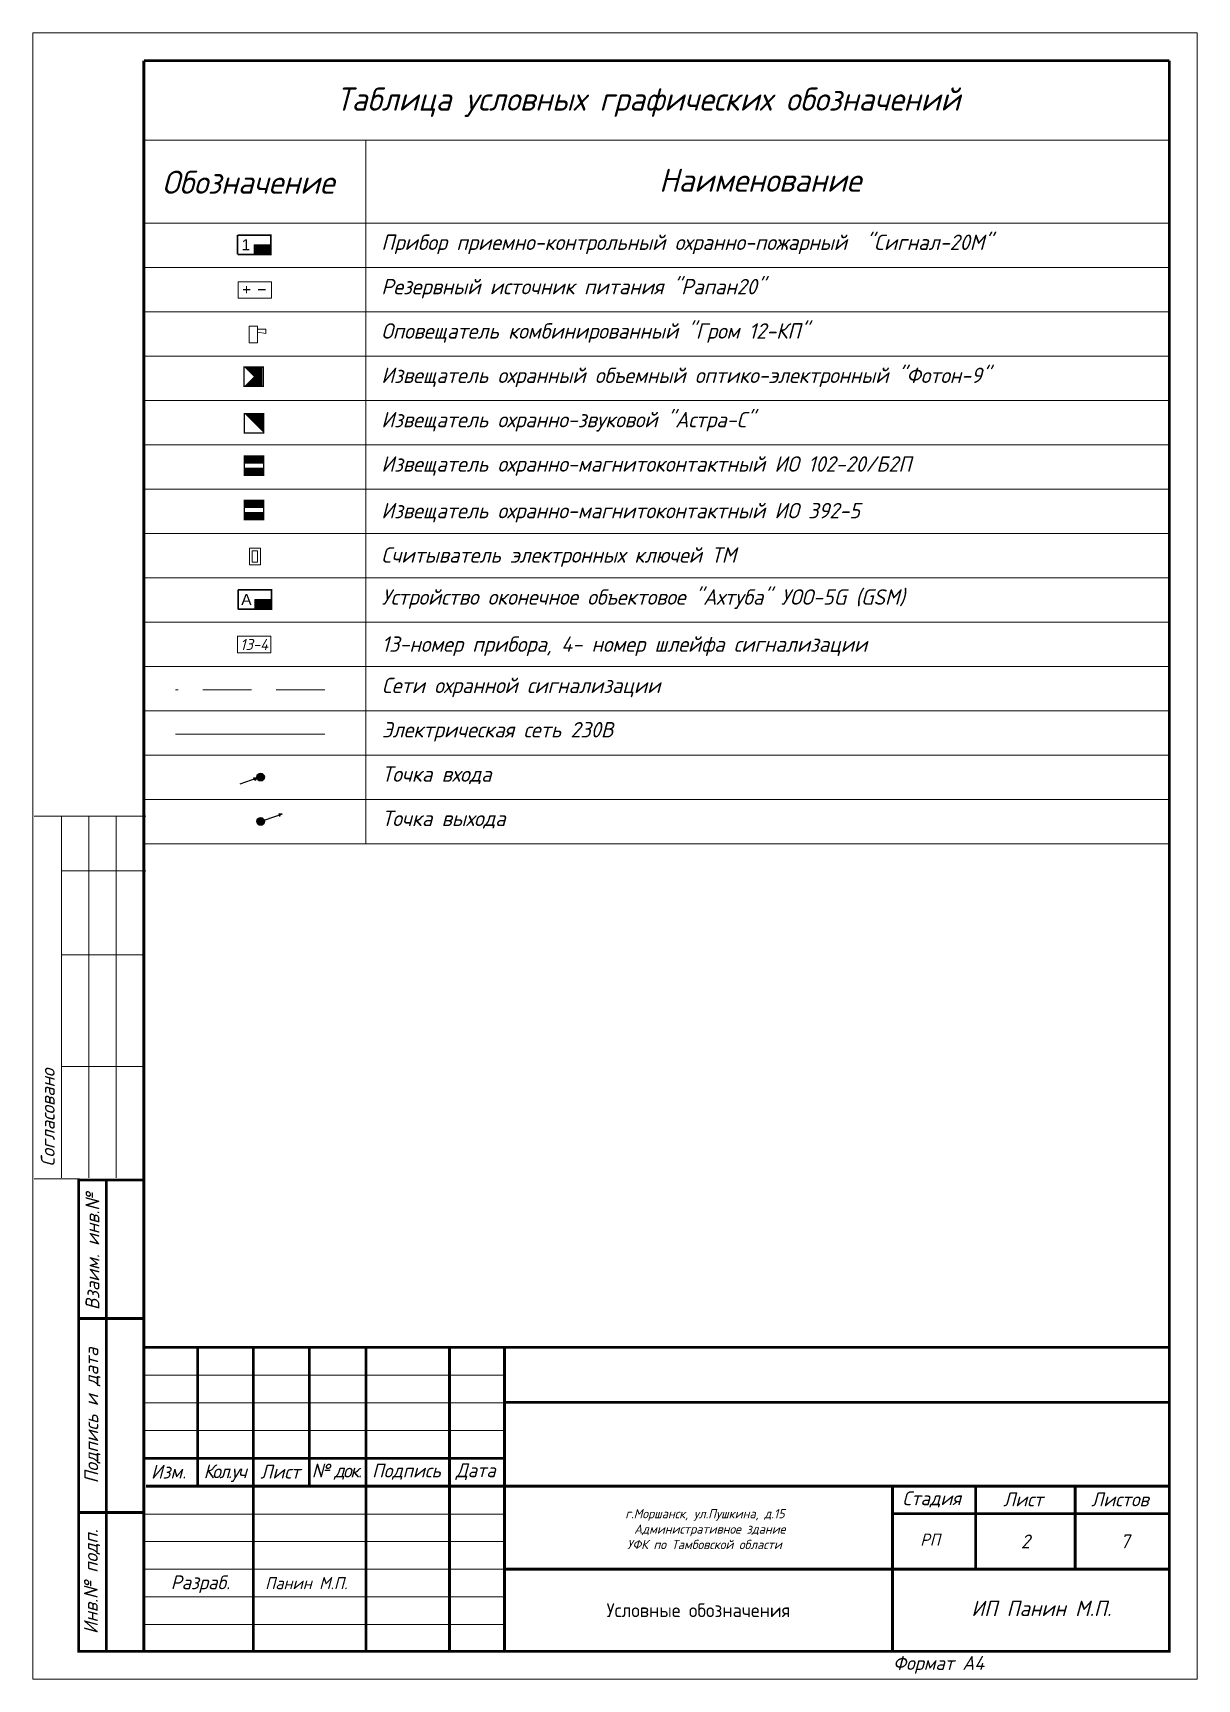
# Model space of a CAD drawing. Header units: inches. Extents: x 274 to 2125, y 393 to 1751.
# Drawn here: x 302.4 to 378, y 1507.4 to 1614.3 of the extents above; entities that cross this region are included whole.
import ezdxf

# ---------------------------------------------------------------- set-up
doc = ezdxf.new("R2010")
doc.units = ezdxf.units.IN
doc.header["$MEASUREMENT"] = 0
doc.linetypes.add('HIDDEN2', pattern=[4.7625, 3.175, -1.5875])
doc.linetypes.add('НЕВИДИМАЯ', pattern=[9.525, 6.35, -3.175])
doc.layers.get('0').transparency = 0.7
doc.layers.add('BLK_12_THHN', color=9, linetype='Continuous')
doc.layers.add('DESC', color=7, linetype='Continuous')
doc.styles.get("Standard").update_dxf_attribs({"font": 'GOST_Common Italic_0.ttf'})

msp = doc.modelspace()

# ---------------------------------------------------------------- texts
at = {"layer": 'DESC', "color": 7, "lineweight": 15}
msp.add_text('РП', height=0.787, dxfattribs=at).set_placement((360.07, 1516.07))
at = {"layer": 'DESC', "color": 0, "lineweight": 15, "attachment_point": 1}
for s, width, heights, insert, char_height in [('Таблица условных графических обозначений', 45.6025, [0.959], (322.13, 1610.78), 1.5), ('Обозначение', 14.4, [0], (310.83, 1605.38), 1.5), ('Наименование', 14.4, [0], (343.11, 1605.51), 1.5), ('Прибор приемно-контрольный охранно-пожарный  "Сигнал-20М"', 49.91, [0], (325.07, 1601.23), 1), ('Резервный источник питания "Рапан20"', 49.91, [0], (325.07, 1598.35), 1), ('Оповещатель комбинированный "Гром 12-КП"', 49.91, [0], (325.07, 1595.47), 1), ('Извещатель охранный объемный оптико-электронный "Фотон-9"', 49.91, [0], (325.07, 1592.59), 1), ('Извещатель охранно-звуковой "Астра-С"', 49.91, [0], (325.07, 1589.71), 1), ('Извещатель охранно-магнитоконтактный ИО 102-20/Б2П', 49.91, [0], (325.07, 1586.83), 1), ('Извещатель охранно-магнитоконтактный ИО 392-5', 49.91, [0], (325.07, 1583.8), 1), ('Считыватель электронных ключей ТМ', 49.91, [0], (325.07, 1580.92), 1), ('Устройство оконечное объектовое "Ахтуба" УОО-5G (GSM)', 49.91, [0], (325.1, 1578.19), 1), ('13-номер прибора, 4- номер шлейфа сигнализации', 49.91, [0], (325.1, 1575.13), 1), ('Сети охранной сигнализации', 49.91, [0], (325.11, 1572.45), 1), ('Электрическая сеть 230В', 49.91, [0], (325.11, 1569.57), 1), ('Точка входа', 49.91, [0], (325.11, 1566.69), 1), ('Точка выхода', 49.91, [0], (325.11, 1563.81), 1), ('\\pi24.15526;г.Моршанск, ул.Пушкина, д.15\\P\\pi24.36617; Административное здание \\P\\pi24.27003;УФК по Тамбовской области', 59.1919, [0], (316.76, 1518.45), 0.6), ('\\pi4.80835;ИП Панин М.П.', 17.9743, [1.74], (358.58, 1512.5), 1)]:
    msp.add_mtext_dynamic_manual_height_columns(s, width=width, gutter_width=1, heights=heights, dxfattribs=dict(at, insert=insert, char_height=char_height))
at = {"layer": 'DESC', "color": 0, "lineweight": 15}
for s, insert, char_height, width, attachment_point in [('{\\fArial|b0|i0|c204|p34;1}', (316.28, 1600.57), 0.72, 1.08, 5), ('{\\fArial|b0|i0|c204|p34;А}', (316.31, 1577.53), 0.72, 1.08, 5), ('13-4', (316.81, 1574.61), 0.72, 2.16, 5), ('Изм.', (311.25, 1520.88), 0.9, 3.4805, 5), ('{\\T0.85;Кол.уч}', (314.89, 1520.78), 0.9, 3.6119, 5), ('Лист', (318.51, 1520.88), 0.9, 3.6273, 5), ('{\\T0.85;№ док.}', (322.16, 1520.88), 0.9, 3.6803, 5), ('Подпись', (326.7, 1520.88), 0.9, 5.4, 5), ('Дата', (331.2, 1520.88), 0.9, 3.6, 5), ('Стадия', (360.81, 1519.08), 0.9, 5.4, 5), ('Лист', (366.75, 1519.08), 0.9, 6.48, 5), ('Листов', (373.04, 1519.08), 0.9, 6.0943, 5), ('2', (366.9, 1516.35), 0.9, 6.4543, 5), ('7', (373.35, 1516.35), 0.9, 6.4543, 5), ('Разраб.', (313.32, 1513.57), 0.9, 7.0924, 5), ('{\\fGOST Common|b0|i0|c204|p34;Условные обозначения }', (345.67, 1511.88), 0.9, 25.2, 5), ('Формат А4', (358.3, 1508.33), 0.9, 9.0683, 4)]:
    msp.add_mtext(s, dxfattribs=dict(at, insert=insert, char_height=char_height, width=width, attachment_point=attachment_point))
at = {"layer": 'DESC', "color": 0, "lineweight": 15, "char_height": 0.9, "rotation": 90}
for s, insert, width, attachment_point in [('Cогласовано', (302.96, 1540.67), 10.814, 1), (' Взаим. инв.№', (306.31, 1530.83), 16.5013, 4), ('Подпись и дата', (306.31, 1524.53), 12.6, 5), ('Инв.№ подп.', (306.28, 1513.73), 9, 5)]:
    msp.add_mtext(s, dxfattribs=dict(at, insert=insert, width=width, attachment_point=attachment_point))
at = {"layer": 'DESC', "lineweight": 15, "insert": (320.2, 1513.64), "char_height": 0.787, "width": 6.3, "attachment_point": 5}
msp.add_mtext('Панин М.П.', dxfattribs=at)

# ---------------------------------------------------------------- blocks, each defined once
blk = doc.blocks.new('Объем')
at = {"const_width": 0.2}
blk.add_lwpolyline([(0, 0), (0, 3), (3, 3), (3, 0)], close=True, dxfattribs=at)
for points in [[(0.21, 2.94), (0.21, 0.09)], [(0.41, 2.94), (0.41, 0.09)], [(0.61, 2.94), (0.61, 0.09)], [(0.8, 2.94), (0.8, 0.09)], [(1.01, 2.94), (1.01, 0.09)], [(1.21, 2.94), (1.21, 0.09)], [(1.39, 1.52), (2.81, 2.97)], [(1.39, 2.94), (1.39, 0.09)], [(1.56, 2.93), (1.56, 1.76)], [(1.76, 2.94), (1.76, 1.94)], [(1.94, 2.95), (1.94, 2.15)], [(2.13, 2.93), (2.13, 2.33)], [(2.3, 2.93), (2.3, 2.52)], [(2.49, 2.94), (2.49, 2.7)], [(1.39, 1.48), (2.82, 0.03)], [(1.56, 0.09), (1.56, 1.25)], [(1.74, 0.06), (1.74, 1.05)], [(1.94, 0.06), (1.94, 0.87)], [(2.13, 0.05), (2.13, 0.66)], [(2.31, 0.06), (2.31, 0.48)], [(2.49, 0.07), (2.49, 0.29)]]:
    blk.add_lwpolyline(points, dxfattribs=at)
blk = doc.blocks.new('Звуковой')
blk.add_lwpolyline([(0.1, 2.9, 0, 4, 0), (1.5, 1.51, 4, 4, 0)], format="xyseb")
at = {"const_width": 0.2}
blk.add_lwpolyline([(0, 0), (0, 3), (3, 3), (3, 0)], close=True, dxfattribs=at)

# ---------------------------------------------------------------- hatches: boundary and pattern name
at = {"layer": 'BLK_12_THHN'}
h = msp.add_hatch(color=0, dxfattribs=at)
h.dxf.hatch_style = 1
h.paths.add_polyline_path([(316.99, 1565.92), (316.82, 1565.86), (316.85, 1565.78)])
h.paths.add_polyline_path([(316.8, 1565.94), (316.82, 1565.86), (316.99, 1565.92)])
h = msp.add_hatch(color=0, dxfattribs=at)
h.dxf.hatch_style = 1
h.paths.add_polyline_path([(317.48, 1565.99, 1), (316.98, 1565.99, 1)])
h = msp.add_hatch(color=0, dxfattribs=at)
h.dxf.hatch_style = 1
h.paths.add_polyline_path([(317.48, 1563.11, 1), (316.98, 1563.11, 1)])
h = msp.add_hatch(color=0, dxfattribs=at)
h.dxf.hatch_style = 1
h.paths.add_polyline_path([(318.63, 1563.58), (318.45, 1563.52), (318.48, 1563.44)])
h.paths.add_polyline_path([(318.43, 1563.6), (318.45, 1563.52), (318.63, 1563.58)])
at = {"layer": 'DESC', "lineweight": 15}
for points in [[(316.82, 1600.57), (316.82, 1599.94), (317.9, 1599.94), (317.9, 1600.57)], [(316.85, 1577.53), (316.85, 1576.9), (317.93, 1576.9), (317.93, 1577.53)]]:
    msp.add_hatch(color=0, dxfattribs=at).paths.add_polyline_path(points)
h = msp.add_hatch(color=0, dxfattribs=at)
h.dxf.hatch_style = 1
h.paths.add_polyline_path([(316.18, 1586.05), (316.18, 1585.59), (317.44, 1585.59), (317.44, 1586.05)])
h.paths.add_polyline_path([(317.44, 1586.38), (317.44, 1586.85), (316.18, 1586.85), (316.18, 1586.38)])
h = msp.add_hatch(color=0, dxfattribs=at)
h.dxf.hatch_style = 1
h.paths.add_polyline_path([(316.18, 1583.17), (316.18, 1582.71), (317.44, 1582.71), (317.44, 1583.17)])
h.paths.add_polyline_path([(317.44, 1583.5), (317.44, 1583.97), (316.18, 1583.97), (316.18, 1583.5)])

# ---------------------------------------------------------------- linework, layer by layer
at = {"layer": 'BLK_12_THHN', "color": 0}
for p, q in [((316.99, 1565.92), (315.88, 1565.54)), ((316.99, 1565.92), (316.8, 1565.94)), ((316.85, 1565.78), (316.8, 1565.94)), ((316.99, 1565.92), (316.85, 1565.78)), ((318.63, 1563.58), (317.51, 1563.2)), ((318.63, 1563.58), (318.43, 1563.6)), ((318.48, 1563.44), (318.43, 1563.6))]:
    msp.add_line(p, q, dxfattribs=at)
for centre in [(317.23, 1565.99), (317.23, 1563.11)]:
    msp.add_circle(centre, 0.249, dxfattribs=at)
at = {"layer": 'DESC', "color": 0, "lineweight": 15}
for p, q in [((302.45, 1507.41), (302.45, 1614.33)), ((302.45, 1614.33), (378.05, 1614.33)), ((378.05, 1614.33), (378.05, 1507.41)), ((309.67, 1607.37), (376.27, 1607.37)), ((324.07, 1607.37), (324.07, 1561.65)), ((376.27, 1607.37), (376.27, 1584.69)), ((324.07, 1601.97), (376.27, 1601.97)), ((376.27, 1601.19), (376.27, 1600.71)), ((309.67, 1599.09), (376.27, 1599.09)), ((309.67, 1596.21), (376.27, 1596.21)), ((309.67, 1593.33), (376.27, 1593.33)), ((309.67, 1590.45), (376.27, 1590.45)), ((324.07, 1587.57), (376.27, 1587.57)), ((309.67, 1584.69), (376.27, 1584.69)), ((376.27, 1584.69), (376.27, 1541.49)), ((309.67, 1581.81), (376.27, 1581.81)), ((309.67, 1578.93), (376.27, 1578.93)), ((309.67, 1576.05), (376.27, 1576.05)), ((309.67, 1573.17), (376.27, 1573.17)), ((309.67, 1570.29), (376.27, 1570.29)), ((309.67, 1567.41), (376.27, 1567.41)), ((309.67, 1564.53), (376.27, 1564.53)), ((302.52, 1563.46), (309.78, 1563.46)), ((304.3, 1563.46), (304.3, 1539.96)), ((306.07, 1563.46), (306.07, 1539.96)), ((307.85, 1563.46), (307.85, 1539.96)), ((309.67, 1561.65), (376.27, 1561.65)), ((304.3, 1559.91), (309.78, 1559.91)), ((304.3, 1554.44), (309.65, 1554.44)), ((304.3, 1547.2), (309.65, 1547.2)), ((305.48, 1539.91), (302.53, 1539.91)), ((309.67, 1527.15), (333.07, 1527.15)), ((309.67, 1525.35), (333.07, 1525.35)), ((309.67, 1516.35), (333.07, 1516.35)), ((309.67, 1514.55), (333.07, 1514.55)), ((309.67, 1512.75), (333.07, 1512.75)), ((309.65, 1510.95), (333.07, 1510.95)), ((378.05, 1507.41), (302.45, 1507.41))]:
    msp.add_line(p, q, dxfattribs=at)
at = {"layer": 'DESC', "color": 0, "linetype": 'HIDDEN2', "lineweight": 15}
msp.add_line((321.41, 1571.66), (311.71, 1571.66), dxfattribs=at)
at = {"layer": 'DESC', "color": 0, "linetype": 'ByBlock', "lineweight": 15}
msp.add_line((321.41, 1568.78), (311.71, 1568.78), dxfattribs=at)
at = {"layer": 'DESC', "color": 0, "linetype": 'Continuous', "lineweight": 15}
for p, q in [((309.74, 1523.55), (333.1, 1523.55)), ((309.74, 1518.11), (333, 1518.11))]:
    msp.add_line(p, q, dxfattribs=at)
at = {"layer": 'DESC', "color": 0, "lineweight": 15}
msp.add_lwpolyline([(376.25, 1612.53, 0.18, 0.18, 0), (376.25, 1509.21, 0.18, 0.18, 0), (305.41, 1509.21, 0.18, 0.18, 0), (305.41, 1539.89, 0, 0, 0)], format="xyseb", dxfattribs=at)
for points, const_width in [([(309.65, 1509.21), (309.65, 1612.53)], 0.18), ([(309.65, 1612.53), (376.25, 1612.53)], 0.18), ([(315.74, 1601.2), (315.74, 1599.94)], 0.108), ([(315.74, 1601.2), (317.9, 1601.2), (317.9, 1599.94), (315.74, 1599.94)], 0.108), ([(316.18, 1586.85), (317.44, 1586.85), (317.44, 1585.59), (316.18, 1585.59), (316.18, 1586.85)], 0.084), ([(316.18, 1583.97), (317.44, 1583.97), (317.44, 1582.71), (316.18, 1582.71), (316.18, 1583.97)], 0.084), ([(315.77, 1578.16), (315.77, 1576.9)], 0.108), ([(315.77, 1578.16), (317.93, 1578.16), (317.93, 1576.9), (315.77, 1576.9)], 0.108), ([(305.33, 1539.83), (309.73, 1539.83)], 0.18), ([(307.21, 1509.23), (307.21, 1539.89)], 0.18), ([(305.41, 1530.83), (309.73, 1530.83)], 0.18), ([(309.67, 1528.95), (376.25, 1528.95)], 0.18), ([(316.76, 1528.95), (316.76, 1509.15)], 0.18), ([(324.07, 1528.95), (324.07, 1509.15)], 0.18), ([(329.5, 1528.9), (329.5, 1509.21)], 0.18), ([(333.07, 1528.95), (333.07, 1509.15)], 0.18), ([(333.08, 1525.38), (376.25, 1525.38)], 0.18), ([(309.67, 1521.75), (333.07, 1521.75)], 0.18), ([(358.27, 1519.92), (358.27, 1509.21)], 0.18), ([(363.67, 1519.92), (363.67, 1514.55)], 0.18), ([(305.41, 1518.23), (309.73, 1518.23)], 0.18), ([(333.07, 1518.15), (333.07, 1518.15)], 0.072), ([(358.27, 1518.15), (376.25, 1518.15)], 0.18), ([(333.07, 1514.55), (376.25, 1514.55)], 0.18)]:
    msp.add_lwpolyline(points, dxfattribs=dict(at, const_width=const_width))
for points in [[(324.07, 1601.97), (309.65, 1601.97)], [(317.9, 1600.57), (316.82, 1600.57)], [(316.82, 1600.57), (316.82, 1599.94)], [(316.82, 1599.94), (316.82, 1599.94)], [(316.49, 1595.29), (316.49, 1594.21), (317.03, 1594.21), (317.03, 1595.29), (316.49, 1595.29)], [(317.03, 1595.08), (317.57, 1595.08)], [(317.03, 1595.08), (317.03, 1594.9), (317.57, 1594.81)], [(317.57, 1595.08), (317.57, 1594.81)], [(324.07, 1587.57), (309.65, 1587.57)], [(316.5, 1580.86), (317.22, 1580.86), (317.22, 1579.78), (316.5, 1579.78), (316.5, 1580.86)], [(316.68, 1580.68), (317.04, 1580.68), (317.04, 1579.96), (316.68, 1579.96), (316.68, 1580.68)], [(317.93, 1577.53), (316.85, 1577.53)], [(316.85, 1577.53), (316.85, 1576.9)], [(316.85, 1576.9), (316.85, 1576.9)], [(315.73, 1575.15), (317.89, 1575.15), (317.89, 1574.07), (315.73, 1574.07), (315.73, 1575.15)]]:
    msp.add_lwpolyline(points, dxfattribs=at)
for points in [[(315.78, 1597.09), (317.94, 1597.09), (317.94, 1598.17), (315.78, 1598.17)], [(316.18, 1586.85), (317.44, 1586.85), (317.44, 1586.38), (316.18, 1586.38)], [(317.44, 1585.59), (316.18, 1585.59), (316.18, 1586.05), (317.44, 1586.05)], [(316.18, 1583.97), (317.44, 1583.97), (317.44, 1583.5), (316.18, 1583.5)], [(317.44, 1582.71), (316.18, 1582.71), (316.18, 1583.17), (317.44, 1583.17)]]:
    msp.add_lwpolyline(points, close=True, dxfattribs=at)
at = {"layer": 'DESC', "color": 0, "linetype": 'НЕВИДИМАЯ', "lineweight": 15, "const_width": 0.072}
for points in [[(316.08, 1597.65), (316.57, 1597.65)], [(316.32, 1597.9), (316.32, 1597.42)], [(317.06, 1597.65), (317.55, 1597.65)]]:
    msp.add_lwpolyline(points, dxfattribs=at)
at = {"layer": 'DESC', "color": 0, "linetype": 'Continuous', "lineweight": 15, "const_width": 0.18}
for points in [[(313.15, 1520.04), (313.15, 1528.95)], [(320.39, 1519.94), (320.39, 1528.95)], [(309.8, 1519.94), (376.25, 1519.94)], [(370.13, 1519.94), (370.13, 1514.55)]]:
    msp.add_lwpolyline(points, dxfattribs=at)

# ---------------------------------------------------------------- block references
at = {"layer": 'DESC', "color": 0, "lineweight": 15}
for name, p, xscale, yscale, zscale, rotation in [('Объем', (317.42, 1591.37), -0.4199760000000504, 0.4199760000000061, 0.4199760000000001, 0.05815664228504325), ('Звуковой', (316.18, 1589.6), 0.4199975999999516, 0.4199975999999516, 0.4199975999999516, 270)]:
    msp.add_blockref(name, p, dxfattribs=dict(at, xscale=xscale, yscale=yscale, zscale=zscale, rotation=rotation))

msp.set_redraw_order([(e.dxf.handle, doc.entitydb.next_handle()) for e in msp.query("TEXT MTEXT ATTDEF DIMENSION ARC_DIMENSION")])  # texts and dimensions are drawn at this point

doc.saveas('drawing.dxf')
